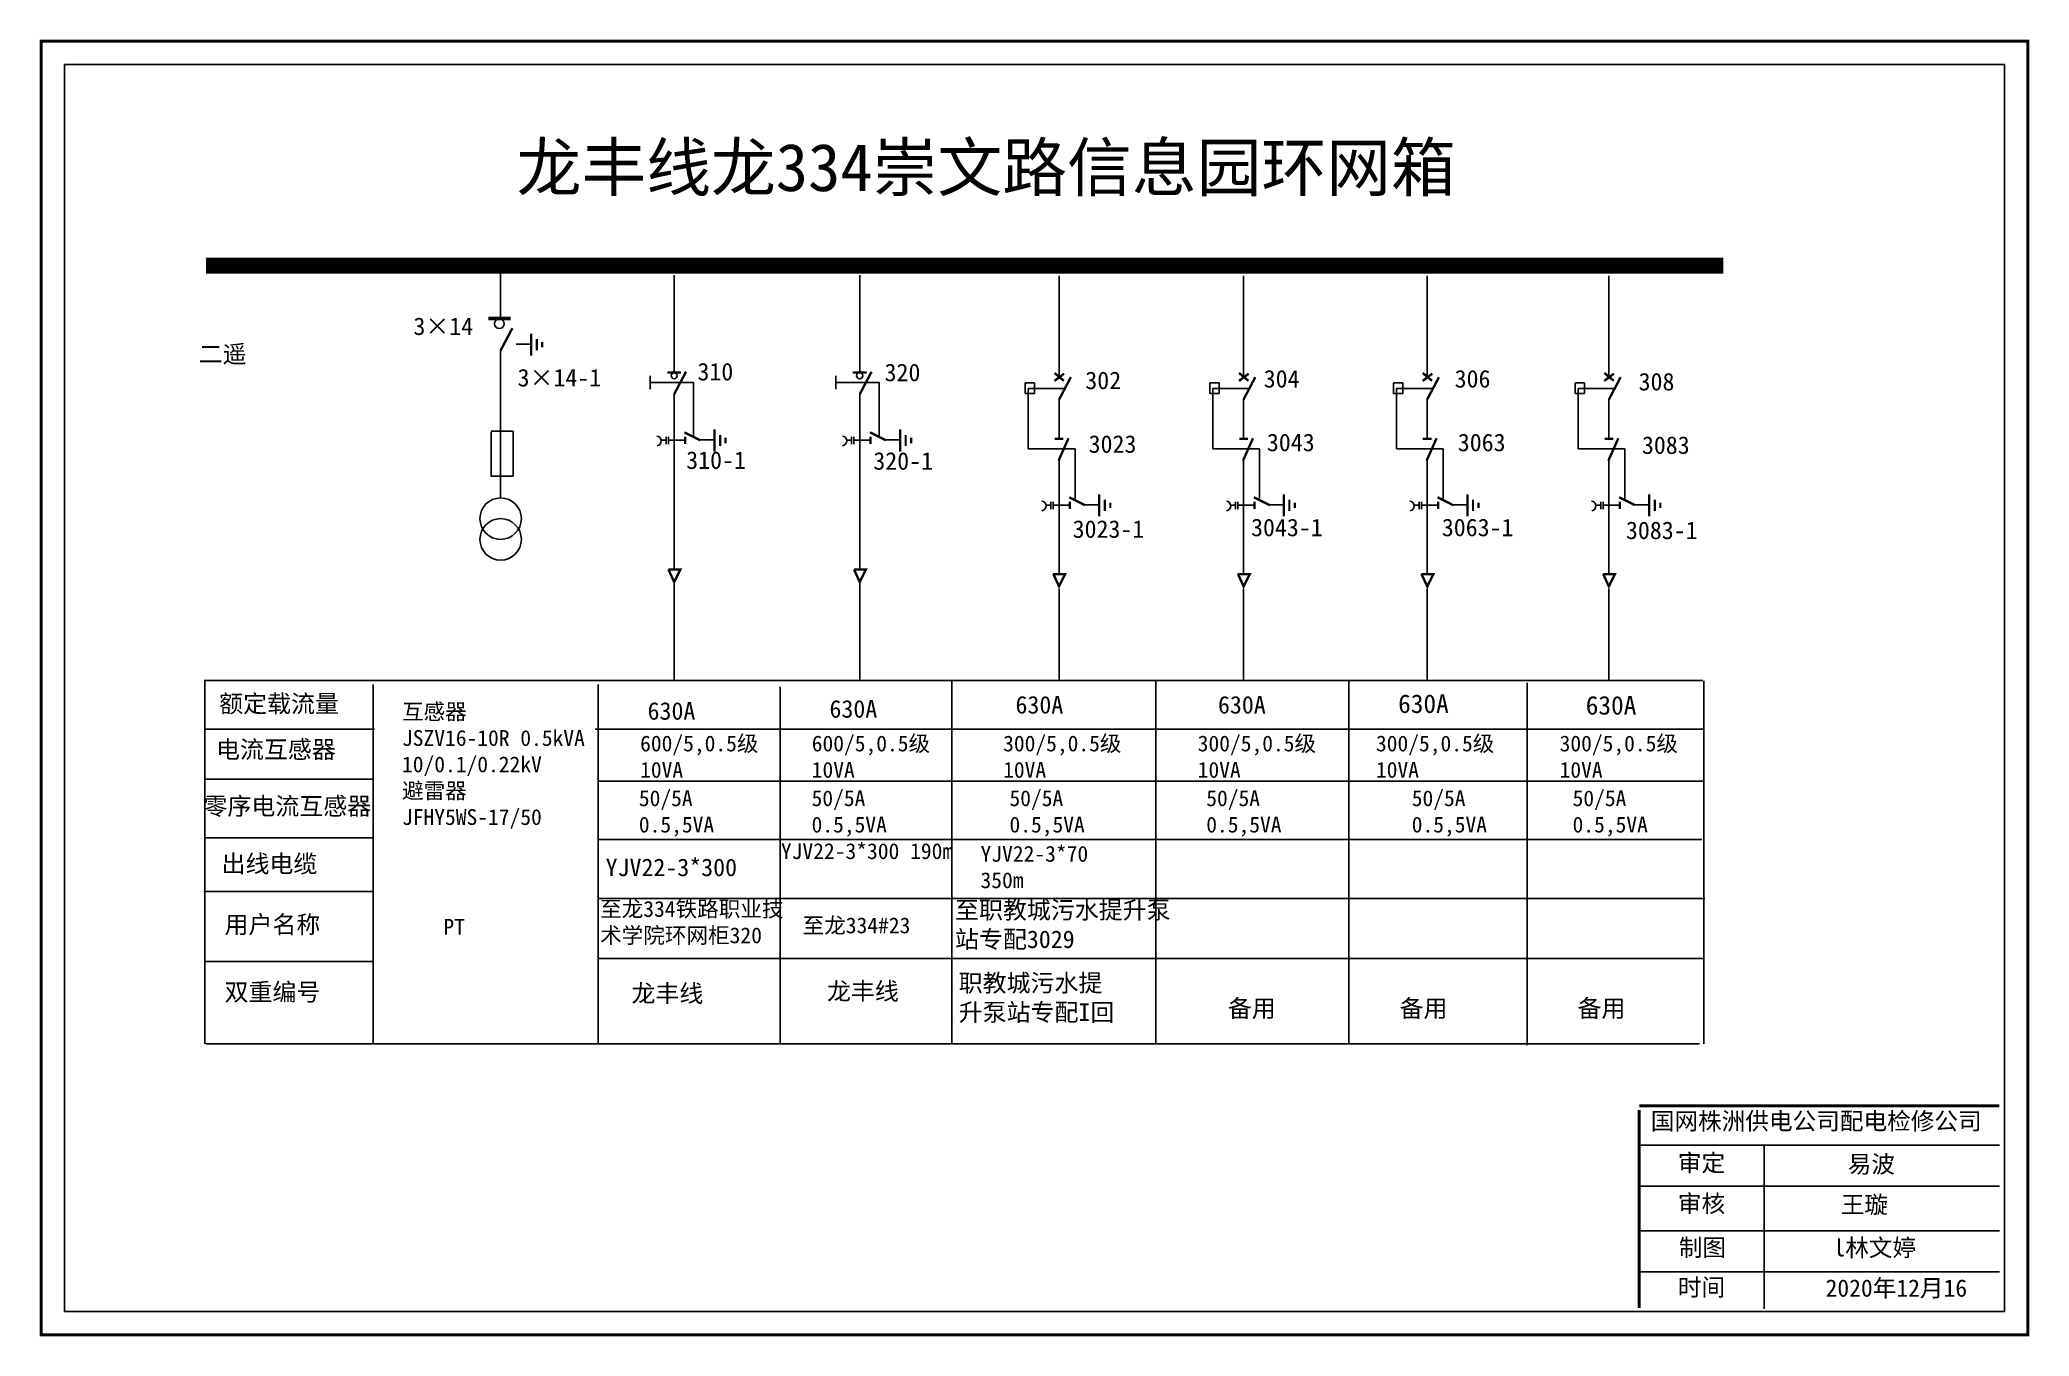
# Model space of a CAD drawing. Header units: millimetres. Extents: x 238 to 725, y 2376 to 2567.
# Drawn here: x 599.8 to 725.5, y 2484.8 to 2566.7 of the extents above; entities that cross this region are included whole.
import ezdxf

# ---------------------------------------------------------------- set-up
doc = ezdxf.new("R2010")
doc.units = ezdxf.units.MM
doc.linetypes.add('ACAD_ISO02W100', pattern=[15, 12, -3])
doc.linetypes.add('CENTER', pattern=[50.8, 31.75, -6.35, 6.35, -6.35])
doc.layers.add('2', color=7, linetype='Continuous')
doc.styles.add('hztxt_txtstyle_0.00_0_0', font='simkai.ttf')
doc.styles.add('hztxt_txtstyle_2.70_0_0', font='simkai.ttf', dxfattribs={"height": 2.7})
doc.styles.add('字体', font='simkai_0.ttf', dxfattribs={"height": 2.5})

msp = doc.modelspace()

# ---------------------------------------------------------------- texts
at = {"color": 0, "linetype": 'Continuous', "style": 'hztxt_txtstyle_2.70_0_0'}
for s, p in [('3×14', (623.43, 2548.03)), ('310', (641.37, 2545.16)), ('320', (653.19, 2545.11)), ('3×14-1', (630.01, 2544.78)), ('302', (665.87, 2544.61)), ('304', (677.14, 2544.71)), ('306', (689.2, 2544.71)), ('308', (700.82, 2544.53)), ('3023', (666.08, 2540.59)), ('3043', (677.34, 2540.69)), ('3063', (689.4, 2540.69)), ('3083', (701.03, 2540.52)), ('310-1', (640.66, 2539.57)), ('320-1', (652.48, 2539.52)), ('3023-1', (665.07, 2535.22)), ('3043-1', (676.34, 2535.32)), ('3063-1', (688.39, 2535.32)), ('3083-1', (700.02, 2535.14))]:
    msp.add_text(s, height=1.109, dxfattribs=at).set_placement(p)
at = {"color": 0, "linetype": 'Continuous', "attachment_point": 1}
for s, insert, char_height, width, style in [('{\\fSimSun|b0|i0|c134|p2;龙丰线龙334崇文路信息园环网箱}', (629.95, 2560.12), 3, 80.4201, '字体'), ('{\\fSimSun|b0|i0|c134|p2;二遥}', (609.86, 2547.38), 1.1094, 17.8852, 'hztxt_txtstyle_2.70_0_0'), ('{\\fSimSun|b0|i0|c134|p2;额定载流量}', (611.16, 2525.3), 1.1094, 17.8852, 'hztxt_txtstyle_2.70_0_0'), ('\\A1;{\\fSimSun|b0|i0|c134|p2;互感器\\PJSZV16-10R 0.5kVA\\P10/0.1/0.22kV\\P避雷器\\PJFHY5WS-17/50}', (622.71, 2524.74), 0.9985, 18.4113, 'hztxt_txtstyle_2.70_0_0'), ('{\\fSimSun|b0|i0|c134|p2;630A}', (638.22, 2524.84), 1.1094, 17.8852, 'hztxt_txtstyle_2.70_0_0'), ('{\\fSimSun|b0|i0|c134|p2;630A}', (649.71, 2524.97), 1.1094, 17.8852, 'hztxt_txtstyle_2.70_0_0'), ('{\\fSimSun|b0|i0|c134|p2;630A}', (661.46, 2525.23), 1.1094, 17.8852, 'hztxt_txtstyle_2.70_0_0'), ('{\\fSimSun|b0|i0|c134|p2;630A}', (674.25, 2525.23), 1.1094, 17.8852, 'hztxt_txtstyle_2.70_0_0'), ('{\\fSimSun|b0|i0|c134|p2;630A}', (685.63, 2525.33), 1.1757, 9.454, 'hztxt_txtstyle_0.00_0_0'), ('{\\fSimSun|b0|i0|c134|p2;630A}', (697.48, 2525.23), 1.1757, 9.454, 'hztxt_txtstyle_0.00_0_0'), ('{\\fSimSun|b0|i0|c134|p2;电流互感器}', (610.96, 2522.41), 1.1094, 17.8852, 'hztxt_txtstyle_2.70_0_0'), ('\\A1;{\\fSimSun|b0|i0|c134|p2;600/5,0.5级\\P10VA}', (637.75, 2522.73), 0.9985, 18.4113, 'hztxt_txtstyle_2.70_0_0'), ('\\A1;{\\fSimSun|b0|i0|c134|p2;600/5,0.5级\\P10VA}', (648.59, 2522.73), 0.9985, 18.4113, 'hztxt_txtstyle_2.70_0_0'), ('\\A1;{\\fSimSun|b0|i0|c134|p2;300/5,0.5级\\P10VA}', (660.68, 2522.73), 0.9985, 18.4113, 'hztxt_txtstyle_2.70_0_0'), ('\\A1;{\\fSimSun|b0|i0|c134|p2;300/5,0.5级\\P10VA}', (672.97, 2522.73), 0.9985, 18.4113, 'hztxt_txtstyle_2.70_0_0'), ('\\A1;{\\fSimSun|b0|i0|c134|p2;300/5,0.5级\\P10VA}', (684.23, 2522.73), 0.9985, 18.4113, 'hztxt_txtstyle_2.70_0_0'), ('\\A1;{\\fSimSun|b0|i0|c134|p2;300/5,0.5级\\P10VA}', (695.83, 2522.73), 0.9985, 18.4113, 'hztxt_txtstyle_2.70_0_0'), ('{\\fSimSun|b0|i0|c134|p2;零序电流互感器}', (610.17, 2518.83), 1.1094, 17.8852, 'hztxt_txtstyle_2.70_0_0'), ('{\\fSimSun|b0|i0|c134|p2;50/5A\\P0.5,5VA}', (637.67, 2519.27), 0.9985, 17.8852, 'hztxt_txtstyle_2.70_0_0'), ('{\\fSimSun|b0|i0|c134|p2;50/5A\\P0.5,5VA}', (648.58, 2519.27), 0.9985, 17.8852, 'hztxt_txtstyle_2.70_0_0'), ('{\\fSimSun|b0|i0|c134|p2;50/5A\\P0.5,5VA}', (661.08, 2519.27), 0.9985, 17.8852, 'hztxt_txtstyle_2.70_0_0'), ('{\\fSimSun|b0|i0|c134|p2;50/5A\\P0.5,5VA}', (673.51, 2519.27), 0.9985, 17.8852, 'hztxt_txtstyle_2.70_0_0'), ('{\\fSimSun|b0|i0|c134|p2;50/5A\\P0.5,5VA}', (686.49, 2519.27), 0.9985, 17.8852, 'hztxt_txtstyle_2.70_0_0'), ('{\\fSimSun|b0|i0|c134|p2;50/5A\\P0.5,5VA}', (696.65, 2519.27), 0.9985, 17.8852, 'hztxt_txtstyle_2.70_0_0'), ('{\\fSimSun|b0|i0|c134|p2;YJV22-3*300 190m}', (646.64, 2515.93), 1, 10.7028, 'hztxt_txtstyle_2.70_0_0'), ('{\\fSimSun|b0|i0|c134|p2;YJV22-3*70\\P350m}', (659.25, 2515.76), 1, 10.7028, 'hztxt_txtstyle_2.70_0_0'), ('{\\fSimSun|b0|i0|c134|p2;出线电缆}', (611.31, 2515.19), 1.1094, 17.8852, 'hztxt_txtstyle_2.70_0_0'), ('{\\fSimSun|b0|i0|c134|p2;YJV22-3*300}', (635.57, 2514.96), 1.1094, 17.8852, 'hztxt_txtstyle_2.70_0_0'), ('{\\fSimSun|b0|i0|c134|p2;至龙334铁路职业技术学院环网柜320}', (635.22, 2512.28), 1, 12.4359, 'hztxt_txtstyle_2.70_0_0'), ('{\\fSimSun|b0|i0|c134|p2;至职教城污水提升泵站专配3029}', (657.64, 2512.27), 1.1094, 13.6226, 'hztxt_txtstyle_2.70_0_0'), ('{\\fSimSun|b0|i0|c134|p2;用户名称}', (611.5, 2511.35), 1.1094, 17.8852, 'hztxt_txtstyle_2.70_0_0'), ('{\\fSimSun|b0|i0|c134|p2;PT}', (625.32, 2511.15), 1.0024, 7.7986, 'hztxt_txtstyle_0.00_0_0'), ('{\\fSimSun|b0|i0|c134|p2;至龙334#23}', (648.01, 2511.24), 1, 12.4359, 'hztxt_txtstyle_2.70_0_0'), ('{\\fSimSun|b0|i0|c134|p2;双重编号}', (611.5, 2507.09), 1.1094, 17.8852, 'hztxt_txtstyle_2.70_0_0'), ('{\\fSimSun|b0|i0|c134|p2;龙丰线}', (637.2, 2507), 1.1094, 17.8852, 'hztxt_txtstyle_2.70_0_0'), ('{\\fSimSun|b0|i0|c134|p2;龙丰线}', (649.55, 2507.14), 1.1094, 17.8852, 'hztxt_txtstyle_2.70_0_0'), ('{\\fSimSun|b0|i0|c134|p2;职教城污水提升泵站专配I回}', (657.87, 2507.66), 1.1094, 10.0899, 'hztxt_txtstyle_2.70_0_0'), ('{\\fSimSun|b0|i0|c134|p2;备用}', (674.88, 2506.06), 1.1094, 17.8852, 'hztxt_txtstyle_2.70_0_0'), ('{\\fSimSun|b0|i0|c134|p2;备用}', (685.72, 2506.06), 1.1094, 17.8852, 'hztxt_txtstyle_2.70_0_0'), ('{\\fSimSun|b0|i0|c134|p2;备用}', (696.96, 2506.06), 1.1094, 17.8852, 'hztxt_txtstyle_2.70_0_0'), ('国网株洲供电公司配电检修公司', (701.59, 2498.93), 1.0944, 29.9201, '字体'), ('\\f\uffbfﾬￌﾣﾤ_GB2312|b0|i0|c134|p49;审定', (703.3, 2496.29), 1.0944, 8.5588, '字体'), ('易波', (714.03, 2496.21), 1.094, 8.5588, '字体'), ('\\f\uffbfﾬￌﾣﾤ_GB2312|b0|i0|c134|p49;审核', (703.3, 2493.72), 1.0944, 8.5588, '字体'), ('{\\fSimSun|b0|i0|c134|p2;王璇}', (713.59, 2493.65), 1.0944, 8.5588, '字体'), ('\\f\uffbfﾬￌﾣﾤ_GB2312|b0|i0|c134|p49;制图', (703.36, 2490.94), 1.0944, 8.5588, '字体'), ('{\\fSimSun|b0|i0|c134|p2;l林文婷}', (713.13, 2490.93), 1.0944, 8.5588, '字体'), ('\\f\uffbfﾬￌﾣﾤ_GB2312|b0|i0|c134|p49;时间', (703.3, 2488.43), 1.0944, 8.5588, '字体'), ('{\\fSimSun|b0|i0|c134|p2;2020年12月16}', (712.63, 2488.38), 1.0944, 16.0081, '字体')]:
    msp.add_mtext(s, dxfattribs=dict(at, insert=insert, char_height=char_height, width=width, style=style))

# ---------------------------------------------------------------- blocks, each defined once
blk = doc.blocks.new('JD')
for points in [[(-2, 0.2), (-2, -0.2), (2, 0.2), (2, -0.2)], [(1, -1.2), (1, -0.8), (-1, -1.2), (-1, -0.8)], [(-0.5, -1.8), (-0.5, -2.2), (0.5, -1.8), (0.5, -2.2)]]:
    blk.add_trace(points)

# ---------------------------------------------------------------- linework, layer by layer
at = {"color": 0}
for p, q in [((628.92, 2552.41), (628.92, 2549.12)), ((639.9, 2551.8), (639.9, 2545.69)), ((651.62, 2551.8), (651.62, 2545.69)), ((664.21, 2551.77), (664.21, 2545.35)), ((675.86, 2551.77), (675.86, 2545.35)), ((687.46, 2551.77), (687.46, 2545.35)), ((698.94, 2551.77), (698.94, 2545.35)), ((629.91, 2547.45), (630.85, 2547.45)), ((628.93, 2547.08), (628.93, 2537.76)), ((662.08, 2545.01), (662.67, 2545.01)), ((662.08, 2545.01), (662.08, 2544.34)), ((662.67, 2545.01), (662.67, 2544.34)), ((673.73, 2545.01), (674.33, 2545.01)), ((673.73, 2545.01), (673.73, 2544.34)), ((674.33, 2545.01), (674.33, 2544.34)), ((685.33, 2545.01), (685.93, 2545.01)), ((685.33, 2545.01), (685.33, 2544.34)), ((685.93, 2545.01), (685.93, 2544.34)), ((696.81, 2545.01), (697.41, 2545.01)), ((696.81, 2545.01), (696.81, 2544.34)), ((697.41, 2545.01), (697.41, 2544.34)), ((639.9, 2544.33), (639.9, 2533.23)), ((651.62, 2544.33), (651.62, 2533.23)), ((662.08, 2544.34), (662.67, 2544.34)), ((664.21, 2543.99), (664.21, 2541.52)), ((673.73, 2544.34), (674.33, 2544.34)), ((675.86, 2543.99), (675.86, 2541.52)), ((685.33, 2544.34), (685.93, 2544.34)), ((687.46, 2543.99), (687.46, 2541.52)), ((696.81, 2544.34), (697.41, 2544.34)), ((698.94, 2543.99), (698.94, 2541.52)), ((639.9, 2541.38), (640.59, 2541.38)), ((641.49, 2541.4), (642.43, 2541.4)), ((651.62, 2541.38), (652.31, 2541.38)), ((653.21, 2541.4), (654.15, 2541.4)), ((664.21, 2540.28), (664.21, 2532.97)), ((675.86, 2540.28), (675.86, 2532.97)), ((687.46, 2540.28), (687.46, 2532.97)), ((698.94, 2540.28), (698.94, 2532.97)), ((664.21, 2537.28), (664.9, 2537.28)), ((665.8, 2537.3), (666.74, 2537.3)), ((675.86, 2537.28), (676.56, 2537.28)), ((677.46, 2537.3), (678.4, 2537.3)), ((687.46, 2537.28), (688.15, 2537.28)), ((689.06, 2537.3), (690, 2537.3)), ((698.94, 2537.28), (699.63, 2537.28)), ((700.53, 2537.3), (701.47, 2537.3)), ((620.97, 2523.13), (610.27, 2523.13)), ((620.93, 2519.98), (610.23, 2519.98)), ((620.93, 2516.26), (610.23, 2516.26)), ((620.89, 2512.87), (610.19, 2512.87)), ((620.93, 2508.46), (610.23, 2508.46))]:
    msp.add_line(p, q, dxfattribs=at)
at = {"color": 0, "linetype": 'ACAD_ISO02W100'}
for p, q in [((664.51, 2544.66), (662.27, 2544.66)), ((662.27, 2544.66), (662.27, 2540.85)), ((676.16, 2544.66), (673.92, 2544.66)), ((673.92, 2544.66), (673.92, 2540.85)), ((687.76, 2544.66), (685.52, 2544.66)), ((685.52, 2544.66), (685.52, 2540.85)), ((699.24, 2544.66), (697, 2544.66)), ((697, 2544.66), (697, 2540.85)), ((662.27, 2540.85), (665.22, 2540.85)), ((665.22, 2540.85), (665.22, 2537.71)), ((673.92, 2540.85), (676.88, 2540.85)), ((676.88, 2540.85), (676.88, 2537.71)), ((685.52, 2540.85), (688.48, 2540.85)), ((688.48, 2540.85), (688.48, 2537.71)), ((697, 2540.85), (699.95, 2540.85)), ((699.95, 2540.85), (699.95, 2537.71))]:
    msp.add_line(p, q, dxfattribs=at)
at = {"color": 0, "linetype": 'CENTER'}
for p, q in [((639.9, 2532.33), (639.9, 2526.19)), ((651.62, 2532.33), (651.62, 2526.19)), ((664.21, 2531.99), (664.21, 2526.23)), ((675.87, 2531.99), (675.87, 2526.23)), ((687.47, 2531.99), (687.47, 2526.23)), ((698.94, 2531.99), (698.94, 2526.23))]:
    msp.add_line(p, q, dxfattribs=at)
at = {"color": 0, "linetype": 'Continuous'}
for p, q in [((610.21, 2526.21), (704.87, 2526.21)), ((610.25, 2503.26), (610.25, 2526.21)), ((620.88, 2525.96), (620.88, 2503.27)), ((635.09, 2525.96), (635.09, 2503.27)), ((657.43, 2526.16), (657.43, 2503.27)), ((670.32, 2526.16), (670.32, 2503.27)), ((682.52, 2526.15), (682.52, 2503.25)), ((693.79, 2526.07), (693.79, 2503.18)), ((704.93, 2526.19), (704.93, 2503.25)), ((646.6, 2525.81), (646.6, 2503.28)), ((634.91, 2523.14), (704.9, 2523.14)), ((635.09, 2519.85), (704.93, 2519.85)), ((635.09, 2516.17), (704.81, 2516.17)), ((635.09, 2512.44), (705, 2512.44)), ((635.09, 2508.64), (704.9, 2508.64)), ((704.66, 2503.26), (610.32, 2503.26)), ((700.86, 2496.86), (723.61, 2496.86)), ((708.76, 2496.79), (708.76, 2486.52)), ((700.86, 2494.27), (723.61, 2494.27)), ((700.86, 2491.44), (723.61, 2491.44)), ((700.86, 2488.85), (723.61, 2488.85))]:
    msp.add_line(p, q, dxfattribs=at)
at = {"color": 0, "linetype": 'Continuous', "const_width": 0.182}
msp.add_lwpolyline([(599.92, 2566.59), (725.4, 2566.59), (725.4, 2484.88), (599.92, 2484.88)], close=True, dxfattribs=at)
at = {"color": 0, "linetype": 'Continuous'}
msp.add_lwpolyline([(601.4, 2565.11), (723.93, 2565.11), (723.93, 2486.36), (601.4, 2486.36)], close=True, dxfattribs=at)
at = {"color": 0}
for points, const_width in [([(610.32, 2552.41), (706.17, 2552.41)], 0.998), ([(628.16, 2549.07), (629.57, 2549.07)], 0.238), ([(628.93, 2547.04), (629.68, 2548.46)], 0.15), ([(639.46, 2545.67), (640.34, 2545.67)], 0.15), ([(639.9, 2544.29), (640.65, 2545.71)], 0.15), ([(651.18, 2545.67), (652.06, 2545.67)], 0.15), ([(651.62, 2544.29), (652.37, 2545.71)], 0.15), ([(663.93, 2545.63), (664.51, 2545.14)], 0.15), ([(663.92, 2545.13), (664.53, 2545.59)], 0.15), ([(664.21, 2543.95), (664.96, 2545.37)], 0.15), ([(675.58, 2545.13), (676.19, 2545.59)], 0.15), ([(675.58, 2545.63), (676.17, 2545.14)], 0.15), ([(675.86, 2543.95), (676.61, 2545.37)], 0.15), ([(687.18, 2545.13), (687.79, 2545.59)], 0.15), ([(687.18, 2545.63), (687.77, 2545.14)], 0.15), ([(687.46, 2543.95), (688.21, 2545.37)], 0.15), ([(698.66, 2545.63), (699.25, 2545.14)], 0.15), ([(698.65, 2545.13), (699.26, 2545.59)], 0.15), ([(698.94, 2543.95), (699.69, 2545.37)], 0.15), ([(640.55, 2541.88), (641.55, 2541.38)], 0.15), ([(640.59, 2541.61), (640.59, 2541.15)], 0.15), ([(652.27, 2541.88), (653.27, 2541.38)], 0.15), ([(652.31, 2541.61), (652.31, 2541.15)], 0.15), ([(663.94, 2541.48), (664.49, 2541.48)], 0.15), ([(664.18, 2540.09), (664.81, 2541.51)], 0.15), ([(675.6, 2541.48), (676.15, 2541.48)], 0.15), ([(675.83, 2540.09), (676.46, 2541.51)], 0.15), ([(687.19, 2541.48), (687.75, 2541.48)], 0.15), ([(687.43, 2540.09), (688.06, 2541.51)], 0.15), ([(698.67, 2541.48), (699.23, 2541.48)], 0.15), ([(698.91, 2540.09), (699.54, 2541.51)], 0.15), ([(664.86, 2537.78), (665.86, 2537.28)], 0.15), ([(664.9, 2537.51), (664.9, 2537.05)], 0.15), ([(676.52, 2537.78), (677.52, 2537.28)], 0.15), ([(676.56, 2537.51), (676.56, 2537.05)], 0.15), ([(688.12, 2537.78), (689.11, 2537.28)], 0.15), ([(688.15, 2537.51), (688.15, 2537.05)], 0.15), ([(699.59, 2537.78), (700.59, 2537.28)], 0.15), ([(699.63, 2537.51), (699.63, 2537.05)], 0.15), ([(639.53, 2533.21), (640.29, 2533.21), (639.9, 2532.43), (639.54, 2533.22)], 0.15), ([(651.25, 2533.21), (652.01, 2533.21), (651.62, 2532.43), (651.26, 2533.22)], 0.15), ([(663.84, 2532.93), (664.6, 2532.93), (664.21, 2532.15), (663.85, 2532.94)], 0.15), ([(675.5, 2532.93), (676.26, 2532.93), (675.87, 2532.15), (675.51, 2532.94)], 0.15), ([(687.09, 2532.93), (687.86, 2532.93), (687.47, 2532.15), (687.1, 2532.94)], 0.15), ([(698.57, 2532.93), (699.33, 2532.93), (698.94, 2532.15), (698.58, 2532.94)], 0.15)]:
    msp.add_lwpolyline(points, dxfattribs=dict(at, const_width=const_width))
for points in [[(638.39, 2545.45), (638.39, 2544.61)], [(650.11, 2545.45), (650.11, 2544.61)], [(628.34, 2541.92), (628.34, 2539.12), (629.72, 2539.12), (629.72, 2541.95), (628.34, 2541.95)], [(639.4, 2541.39), (639.08, 2541.39)], [(639.4, 2541.6), (639.4, 2541.14)], [(639.54, 2541.6), (639.54, 2541.14)], [(639.9, 2541.39), (639.54, 2541.39)], [(651.11, 2541.39), (650.8, 2541.39)], [(651.11, 2541.6), (651.11, 2541.14)], [(651.25, 2541.6), (651.25, 2541.14)], [(651.62, 2541.39), (651.25, 2541.39)], [(663.7, 2537.28), (663.39, 2537.28)], [(663.7, 2537.5), (663.7, 2537.04)], [(663.84, 2537.5), (663.84, 2537.04)], [(664.2, 2537.28), (663.84, 2537.28)], [(675.36, 2537.28), (675.05, 2537.28)], [(675.36, 2537.5), (675.36, 2537.04)], [(675.5, 2537.5), (675.5, 2537.04)], [(675.86, 2537.28), (675.5, 2537.28)], [(686.96, 2537.28), (686.64, 2537.28)], [(686.96, 2537.5), (686.96, 2537.04)], [(687.1, 2537.5), (687.1, 2537.04)], [(687.46, 2537.28), (687.1, 2537.28)], [(698.44, 2537.28), (698.12, 2537.28)], [(698.44, 2537.5), (698.44, 2537.04)], [(698.58, 2537.5), (698.58, 2537.04)], [(698.94, 2537.28), (698.58, 2537.28)]]:
    msp.add_lwpolyline(points, dxfattribs=at)
at = {"color": 0, "linetype": 'ACAD_ISO02W100'}
for points in [[(641.13, 2541.62), (641.13, 2545.03), (638.39, 2545.03)], [(652.85, 2541.62), (652.85, 2545.03), (650.11, 2545.03)]]:
    msp.add_lwpolyline(points, dxfattribs=at)
at = {"color": 0}
for points in [[(638.81, 2541.65, -0.877934), (638.82, 2541.04)], [(650.53, 2541.65, -0.877934), (650.54, 2541.04)], [(663.12, 2537.54, -0.877934), (663.13, 2536.93)], [(674.78, 2537.54, -0.877934), (674.79, 2536.93)], [(686.37, 2537.54, -0.877934), (686.39, 2536.93)], [(697.85, 2537.54, -0.877934), (697.86, 2536.93)]]:
    msp.add_lwpolyline(points, format="xyb", dxfattribs=at)
at = {"color": 0, "linetype": 'Continuous', "const_width": 0.182}
for points in [[(700.86, 2499.07), (700.85, 2486.57)], [(700.86, 2499.34), (723.61, 2499.34)]]:
    msp.add_lwpolyline(points, dxfattribs=at)
at = {"color": 0}
for centre, radius in [((628.86, 2548.74), 0.305), ((639.9, 2545.46), 0.192), ((651.62, 2545.46), 0.192)]:
    msp.add_circle(centre, radius, dxfattribs=at)
at = {"layer": '2', "color": 0}
for centre in [(628.94, 2536.43), (628.94, 2535.12)]:
    msp.add_circle(centre, 1.31, dxfattribs=at)

# ---------------------------------------------------------------- block references
at = {"color": 0, "xscale": 0.3494655254594363, "yscale": 0.3494655254594363, "zscale": 0.3494655254595134, "rotation": 90}
for p in [(630.87, 2547.42), (642.45, 2541.37), (654.17, 2541.37), (666.75, 2537.27), (678.41, 2537.27), (690.01, 2537.27), (701.49, 2537.27)]:
    msp.add_blockref('JD', p, dxfattribs=at)

msp.set_redraw_order([(e.dxf.handle, doc.entitydb.next_handle()) for e in msp.query("TEXT MTEXT ATTDEF DIMENSION ARC_DIMENSION")])  # texts and dimensions are drawn at this point

doc.saveas('drawing.dxf')
